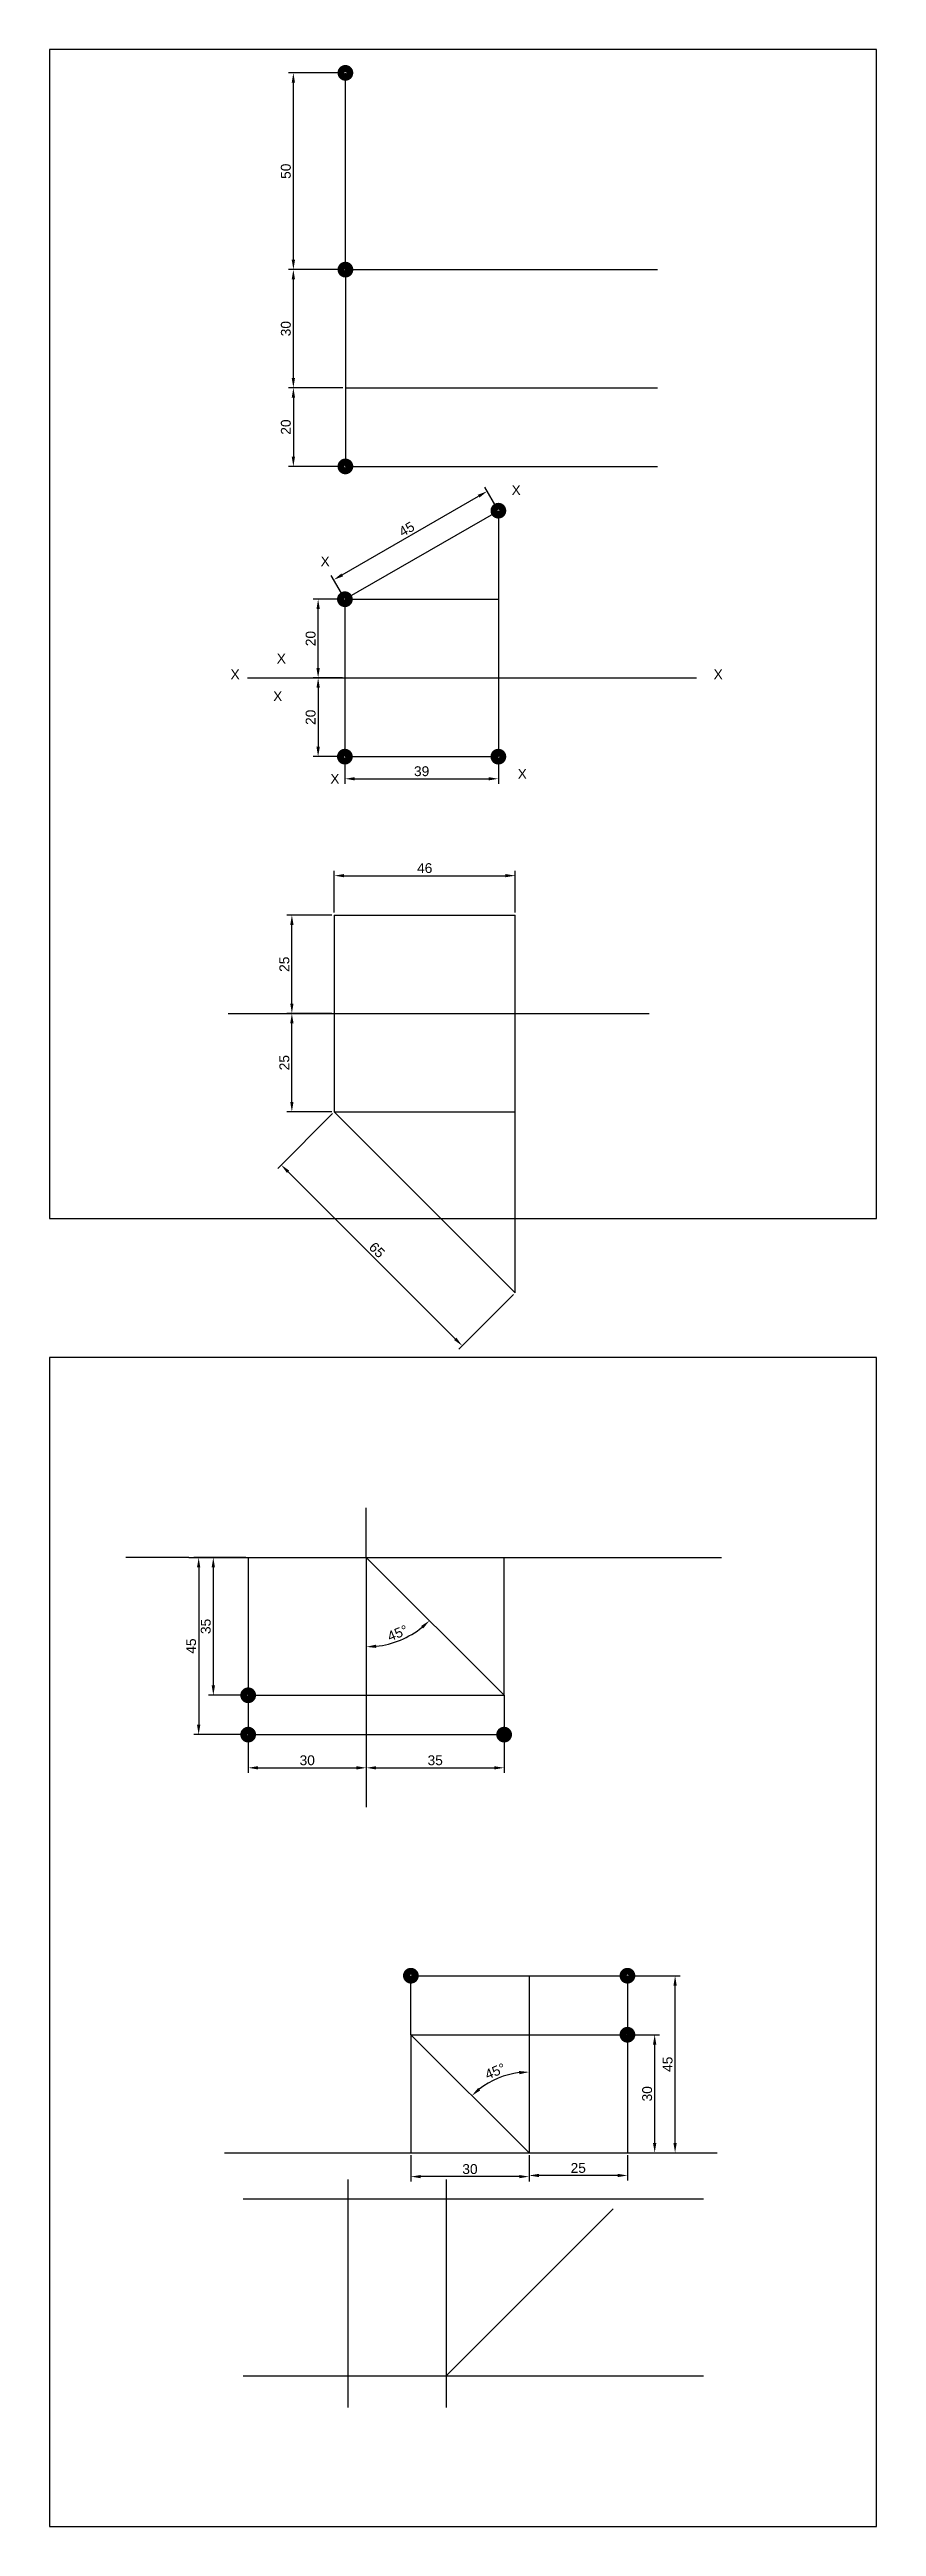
# Model space of a CAD drawing. Header units: millimetres. Extents: x 0 to 2671, y -1 to 896.
# Drawn here: x 698 to 908, y -1 to 629 of the extents above; entities that cross this region are included whole.
import ezdxf

# ---------------------------------------------------------------- set-up
doc = ezdxf.new("R2010")
doc.units = ezdxf.units.MM
doc.styles.get("Standard").update_dxf_attribs({"font": 'arial.ttf'})
doc.dimstyles.new('ISO-25', dxfattribs={"dimtxt": 2.5, "dimasz": 2.5, "dimexe": 1.25, "dimexo": 0.625, "dimtad": 1, "dimdec": 0, "dimtxsty": 'Standard', "dimcen": 2.5, "dimadec": 0, "dimazin": 0, "dimtfac": 1, "dimtdec": 0, "dimtmove": 0, "dimatfit": 3, "dimfxl": 1, "dimarcsym": 0})

msp = doc.modelspace()

# ---------------------------------------------------------------- texts
at = {"char_height": 2.5, "attachment_point": 1}
for insert in [(815.54, 517.89), (767.03, 499.78), (755.9, 475.09), (744.16, 471.08), (866.84, 471.08), (754.98, 465.53), (769.5, 444.54), (817.09, 445.79)]:
    msp.add_mtext_dynamic_manual_height_columns('X', width=7.1072, gutter_width=12.5, heights=[0], dxfattribs=dict(at, insert=insert))

# ---------------------------------------------------------------- blocks, each defined once
blk = doc.blocks.new('*D48')
at = {"color": 0, "lineweight": -2, "transparency": 16777216}
blk.add_arc((778.64, 245.42), 22.69, 276.31621, 308.68379, dxfattribs=at)
at = {"color": 0, "transparency": 16777216}
for points in [[(792.55, 228.02), (793.1, 227.4), (794.69, 229.38)], [(781.16, 222.45), (781.11, 223.28), (778.64, 222.73)]]:
    blk.add_solid(points, dxfattribs=at)
at = {"layer": 'Defpoints', "color": 0, "transparency": 16777216}
for p in [(778.64, 245.42), (778.64, 245.42), (784.51, 223.5), (813.64, 210.42), (778.64, 181.97)]:
    blk.add_point(p, dxfattribs=at)
at = {"color": 0, "transparency": 16777216, "insert": (786.6, 226.21), "char_height": 2.5, "attachment_point": 5, "rotation": 22.5}
blk.add_mtext('45°', dxfattribs=at)
blk = doc.blocks.new('*D49')
at = {"color": 0, "lineweight": -2, "transparency": 16777216}
for p, q in [((748.02, 245.42), (738.54, 245.42)), ((739.79, 242.92), (739.79, 212.92)), ((748.02, 210.42), (738.54, 210.42))]:
    blk.add_line(p, q, dxfattribs=at)
at = {"color": 0, "transparency": 16777216}
for points in [[(739.37, 242.92), (740.21, 242.92), (739.79, 245.42)], [(739.37, 212.92), (740.21, 212.92), (739.79, 210.42)]]:
    blk.add_solid(points, dxfattribs=at)
at = {"layer": 'Defpoints', "color": 0, "transparency": 16777216}
for p in [(748.64, 245.42), (739.79, 210.42), (748.64, 210.42)]:
    blk.add_point(p, dxfattribs=at)
at = {"color": 0, "transparency": 16777216, "insert": (737.89, 227.92), "char_height": 2.5, "attachment_point": 5, "rotation": 90}
blk.add_mtext('35', dxfattribs=at)
blk = doc.blocks.new('*D50')
at = {"color": 0, "lineweight": -2, "transparency": 16777216}
for p, q in [((748.02, 245.42), (734.82, 245.42)), ((736.07, 242.92), (736.07, 202.92)), ((748.02, 200.42), (734.82, 200.42))]:
    blk.add_line(p, q, dxfattribs=at)
at = {"color": 0, "transparency": 16777216}
for points in [[(735.65, 242.92), (736.48, 242.92), (736.07, 245.42)], [(735.65, 202.92), (736.48, 202.92), (736.07, 200.42)]]:
    blk.add_solid(points, dxfattribs=at)
at = {"layer": 'Defpoints', "color": 0, "transparency": 16777216}
for p in [(748.64, 245.42), (736.07, 200.42), (748.64, 200.42)]:
    blk.add_point(p, dxfattribs=at)
at = {"color": 0, "transparency": 16777216, "insert": (734.17, 222.92), "char_height": 2.5, "attachment_point": 5, "rotation": 90}
blk.add_mtext('45', dxfattribs=at)
blk = doc.blocks.new('*D51')
at = {"color": 0, "lineweight": -2, "transparency": 16777216}
for p, q in [((748.64, 209.79), (748.64, 190.74)), ((778.64, 209.79), (778.64, 190.74)), ((751.14, 191.99), (776.14, 191.99))]:
    blk.add_line(p, q, dxfattribs=at)
at = {"color": 0, "transparency": 16777216}
for points in [[(751.14, 192.4), (751.14, 191.57), (748.64, 191.99)], [(776.14, 192.4), (776.14, 191.57), (778.64, 191.99)]]:
    blk.add_solid(points, dxfattribs=at)
at = {"layer": 'Defpoints', "color": 0, "transparency": 16777216}
for p in [(748.64, 210.42), (778.64, 210.42), (778.64, 191.99)]:
    blk.add_point(p, dxfattribs=at)
at = {"color": 0, "transparency": 16777216, "insert": (763.64, 193.89), "char_height": 2.5, "attachment_point": 5}
blk.add_mtext('30', dxfattribs=at)
blk = doc.blocks.new('*D52')
at = {"color": 0, "lineweight": -2, "transparency": 16777216}
for p, q in [((778.64, 209.79), (778.64, 190.74)), ((813.64, 209.79), (813.64, 190.74)), ((781.14, 191.99), (811.14, 191.99))]:
    blk.add_line(p, q, dxfattribs=at)
at = {"color": 0, "transparency": 16777216}
for points in [[(781.14, 192.4), (781.14, 191.57), (778.64, 191.99)], [(811.14, 192.4), (811.14, 191.57), (813.64, 191.99)]]:
    blk.add_solid(points, dxfattribs=at)
at = {"layer": 'Defpoints', "color": 0, "transparency": 16777216}
for p in [(778.64, 210.42), (813.64, 210.42), (813.64, 191.99)]:
    blk.add_point(p, dxfattribs=at)
at = {"color": 0, "transparency": 16777216, "insert": (796.14, 193.89), "char_height": 2.5, "attachment_point": 5}
blk.add_mtext('35', dxfattribs=at)
blk = doc.blocks.new('*D53')
at = {"color": 0, "lineweight": -2, "transparency": 16777216}
for p, q in [((845.59, 124.16), (853.13, 124.16)), ((851.88, 96.66), (851.88, 121.66)), ((845.59, 94.16), (853.13, 94.16))]:
    blk.add_line(p, q, dxfattribs=at)
at = {"color": 0, "transparency": 16777216}
for points in [[(851.46, 121.66), (852.3, 121.66), (851.88, 124.16)], [(851.46, 96.66), (852.3, 96.66), (851.88, 94.16)]]:
    blk.add_solid(points, dxfattribs=at)
at = {"layer": 'Defpoints', "color": 0, "transparency": 16777216}
for p in [(844.97, 124.16), (851.88, 124.16), (844.97, 94.16)]:
    blk.add_point(p, dxfattribs=at)
at = {"color": 0, "transparency": 16777216, "insert": (849.98, 109.16), "char_height": 2.5, "attachment_point": 5, "rotation": 90}
blk.add_mtext('30', dxfattribs=at)
blk = doc.blocks.new('*D54')
at = {"color": 0, "lineweight": -2, "transparency": 16777216}
for p, q in [((845.59, 139.16), (858.32, 139.16)), ((857.07, 96.66), (857.07, 136.66)), ((845.59, 94.16), (858.32, 94.16))]:
    blk.add_line(p, q, dxfattribs=at)
at = {"color": 0, "transparency": 16777216}
for points in [[(856.65, 136.66), (857.48, 136.66), (857.07, 139.16)], [(856.65, 96.66), (857.48, 96.66), (857.07, 94.16)]]:
    blk.add_solid(points, dxfattribs=at)
at = {"layer": 'Defpoints', "color": 0, "transparency": 16777216}
for p in [(844.97, 139.16), (857.07, 139.16), (844.97, 94.16)]:
    blk.add_point(p, dxfattribs=at)
at = {"color": 0, "transparency": 16777216, "insert": (855.17, 116.66), "char_height": 2.5, "attachment_point": 5, "rotation": 90}
blk.add_mtext('45', dxfattribs=at)
blk = doc.blocks.new('*D55')
at = {"color": 0, "lineweight": -2, "transparency": 16777216}
for p, q in [((819.97, 93.53), (819.97, 87.15)), ((842.47, 88.4), (822.47, 88.4)), ((844.97, 93.53), (844.97, 87.15))]:
    blk.add_line(p, q, dxfattribs=at)
at = {"color": 0, "transparency": 16777216}
for points in [[(822.47, 88.82), (822.47, 87.99), (819.97, 88.4)], [(842.47, 88.82), (842.47, 87.99), (844.97, 88.4)]]:
    blk.add_solid(points, dxfattribs=at)
at = {"layer": 'Defpoints', "color": 0, "transparency": 16777216}
for p in [(819.97, 94.16), (819.97, 88.4), (844.97, 94.16)]:
    blk.add_point(p, dxfattribs=at)
at = {"color": 0, "transparency": 16777216, "insert": (832.47, 90.3), "char_height": 2.5, "attachment_point": 5}
blk.add_mtext('25', dxfattribs=at)
blk = doc.blocks.new('*D56')
at = {"color": 0, "lineweight": -2, "transparency": 16777216}
for p, q in [((789.97, 93.53), (789.97, 86.86)), ((817.47, 88.11), (792.47, 88.11)), ((819.97, 93.53), (819.97, 86.86))]:
    blk.add_line(p, q, dxfattribs=at)
at = {"color": 0, "transparency": 16777216}
for points in [[(792.47, 88.53), (792.47, 87.7), (789.97, 88.11)], [(817.47, 88.53), (817.47, 87.7), (819.97, 88.11)]]:
    blk.add_solid(points, dxfattribs=at)
at = {"layer": 'Defpoints', "color": 0, "transparency": 16777216}
for p in [(789.97, 94.16), (789.97, 88.11), (819.97, 94.16)]:
    blk.add_point(p, dxfattribs=at)
at = {"color": 0, "transparency": 16777216, "insert": (804.97, 90.02), "char_height": 2.5, "attachment_point": 5}
blk.add_mtext('30', dxfattribs=at)
blk = doc.blocks.new('*D57')
at = {"color": 0, "lineweight": -2, "transparency": 16777216}
blk.add_arc((819.97, 94.16), 20.53, 96.98094, 128.01906, dxfattribs=at)
at = {"color": 0, "transparency": 16777216}
for points in [[(817.44, 114.95), (817.5, 114.12), (819.97, 114.69)], [(807.6, 110.02), (807.04, 110.65), (805.45, 108.68)]]:
    blk.add_solid(points, dxfattribs=at)
at = {"layer": 'Defpoints', "color": 0, "transparency": 16777216}
for p in [(819.97, 139.16), (789.97, 124.16), (814.65, 113.99), (819.97, 94.16), (819.97, 94.16)]:
    blk.add_point(p, dxfattribs=at)
at = {"color": 0, "transparency": 16777216, "insert": (811.38, 114.88), "char_height": 2.5, "attachment_point": 5, "rotation": 22.5}
blk.add_mtext('45°', dxfattribs=at)
blk = doc.blocks.new('*D74')
at = {"color": 0, "lineweight": -2, "transparency": 16777216}
for p, q in [((772.71, 572.67), (758.87, 572.67)), ((760.12, 545.17), (760.12, 570.17)), ((772.71, 542.67), (758.87, 542.67))]:
    blk.add_line(p, q, dxfattribs=at)
at = {"color": 0, "transparency": 16777216}
for points in [[(759.7, 570.17), (760.54, 570.17), (760.12, 572.67)], [(759.7, 545.17), (760.54, 545.17), (760.12, 542.67)]]:
    blk.add_solid(points, dxfattribs=at)
at = {"layer": 'Defpoints', "color": 0, "transparency": 16777216}
for p in [(760.12, 572.67), (773.34, 572.67), (773.34, 542.67)]:
    blk.add_point(p, dxfattribs=at)
at = {"color": 0, "transparency": 16777216, "insert": (758.22, 557.67), "char_height": 2.5, "attachment_point": 5, "rotation": 90}
blk.add_mtext('30', dxfattribs=at)
blk = doc.blocks.new('*D75')
at = {"color": 0, "lineweight": -2, "transparency": 16777216}
for p, q in [((772.71, 622.67), (758.87, 622.67)), ((760.12, 575.17), (760.12, 620.17)), ((772.71, 572.67), (758.87, 572.67))]:
    blk.add_line(p, q, dxfattribs=at)
at = {"color": 0, "transparency": 16777216}
for points in [[(759.7, 620.17), (760.54, 620.17), (760.12, 622.67)], [(759.7, 575.17), (760.54, 575.17), (760.12, 572.67)]]:
    blk.add_solid(points, dxfattribs=at)
at = {"layer": 'Defpoints', "color": 0, "transparency": 16777216}
for p in [(760.12, 622.67), (773.34, 622.67), (773.34, 572.67)]:
    blk.add_point(p, dxfattribs=at)
at = {"color": 0, "transparency": 16777216, "insert": (758.22, 597.67), "char_height": 2.5, "attachment_point": 5, "rotation": 90}
blk.add_mtext('50', dxfattribs=at)
blk = doc.blocks.new('*D76')
at = {"color": 0, "lineweight": -2, "transparency": 16777216}
for p, q in [((772.71, 542.67), (758.87, 542.67)), ((760.12, 540.17), (760.12, 525.17)), ((772.71, 522.67), (758.87, 522.67))]:
    blk.add_line(p, q, dxfattribs=at)
at = {"color": 0, "transparency": 16777216}
for points in [[(759.7, 540.17), (760.54, 540.17), (760.12, 542.67)], [(759.7, 525.17), (760.54, 525.17), (760.12, 522.67)]]:
    blk.add_solid(points, dxfattribs=at)
at = {"layer": 'Defpoints', "color": 0, "transparency": 16777216}
for p in [(773.34, 542.67), (760.12, 522.67), (773.34, 522.67)]:
    blk.add_point(p, dxfattribs=at)
at = {"color": 0, "transparency": 16777216, "insert": (758.22, 532.67), "char_height": 2.5, "attachment_point": 5, "rotation": 90}
blk.add_mtext('20', dxfattribs=at)
blk = doc.blocks.new('*D78')
at = {"color": 0, "lineweight": -2, "transparency": 16777216}
for p, q in [((772.58, 488.92), (765.16, 488.92)), ((766.41, 471.42), (766.41, 486.42)), ((772.58, 468.92), (765.16, 468.92))]:
    blk.add_line(p, q, dxfattribs=at)
at = {"color": 0, "transparency": 16777216}
for points in [[(765.99, 486.42), (766.83, 486.42), (766.41, 488.92)], [(765.99, 471.42), (766.83, 471.42), (766.41, 468.92)]]:
    blk.add_solid(points, dxfattribs=at)
at = {"layer": 'Defpoints', "color": 0, "transparency": 16777216}
for p in [(766.41, 488.92), (773.21, 488.92), (773.21, 468.92)]:
    blk.add_point(p, dxfattribs=at)
at = {"color": 0, "transparency": 16777216, "insert": (764.51, 478.92), "char_height": 2.5, "attachment_point": 5, "rotation": 90}
blk.add_mtext('20', dxfattribs=at)
blk = doc.blocks.new('*D79')
at = {"color": 0, "lineweight": -2, "transparency": 16777216}
for p, q in [((772.58, 468.92), (765.16, 468.92)), ((766.41, 466.42), (766.41, 451.42)), ((772.58, 448.92), (765.16, 448.92))]:
    blk.add_line(p, q, dxfattribs=at)
at = {"color": 0, "transparency": 16777216}
for points in [[(765.99, 466.42), (766.83, 466.42), (766.41, 468.92)], [(765.99, 451.42), (766.83, 451.42), (766.41, 448.92)]]:
    blk.add_solid(points, dxfattribs=at)
at = {"layer": 'Defpoints', "color": 0, "transparency": 16777216}
for p in [(773.21, 468.92), (766.41, 448.92), (773.21, 448.92)]:
    blk.add_point(p, dxfattribs=at)
at = {"color": 0, "transparency": 16777216, "insert": (764.51, 458.92), "char_height": 2.5, "attachment_point": 5, "rotation": 90}
blk.add_mtext('20', dxfattribs=at)
blk = doc.blocks.new('*D80')
at = {"color": 0, "lineweight": -2, "transparency": 16777216}
for p, q in [((811.87, 511.96), (808.71, 517.43)), ((772.53, 495.1), (807.17, 515.1)), ((772.9, 489.46), (769.74, 494.93))]:
    blk.add_line(p, q, dxfattribs=at)
at = {"color": 0, "transparency": 16777216}
for points in [[(806.96, 515.46), (807.38, 514.74), (809.33, 516.35)], [(772.32, 495.46), (772.74, 494.74), (770.36, 493.85)]]:
    blk.add_solid(points, dxfattribs=at)
at = {"layer": 'Defpoints', "color": 0, "transparency": 16777216}
for p in [(809.33, 516.35), (812.18, 511.42), (773.21, 488.92)]:
    blk.add_point(p, dxfattribs=at)
at = {"color": 0, "transparency": 16777216, "insert": (788.9, 506.74), "char_height": 2.5, "attachment_point": 5, "rotation": 30}
blk.add_mtext('45', dxfattribs=at)
blk = doc.blocks.new('*D81')
at = {"color": 0, "lineweight": -2, "transparency": 16777216}
for p, q in [((773.21, 448.3), (773.21, 442.05)), ((812.18, 448.3), (812.18, 442.05)), ((775.71, 443.3), (809.68, 443.3))]:
    blk.add_line(p, q, dxfattribs=at)
at = {"color": 0, "transparency": 16777216}
for points in [[(775.71, 443.72), (775.71, 442.89), (773.21, 443.3)], [(809.68, 443.72), (809.68, 442.89), (812.18, 443.3)]]:
    blk.add_solid(points, dxfattribs=at)
at = {"layer": 'Defpoints', "color": 0, "transparency": 16777216}
for p in [(773.21, 448.92), (812.18, 448.92), (812.18, 443.3)]:
    blk.add_point(p, dxfattribs=at)
at = {"color": 0, "transparency": 16777216, "insert": (792.69, 445.21), "char_height": 2.5, "attachment_point": 5}
blk.add_mtext('39', dxfattribs=at)
blk = doc.blocks.new('*D82')
at = {"color": 0, "lineweight": -2, "transparency": 16777216}
for p, q in [((769.88, 383.67), (758.49, 383.67)), ((759.74, 361.17), (759.74, 381.17)), ((769.88, 358.67), (758.49, 358.67))]:
    blk.add_line(p, q, dxfattribs=at)
at = {"color": 0, "transparency": 16777216}
for points in [[(759.33, 381.17), (760.16, 381.17), (759.74, 383.67)], [(759.33, 361.17), (760.16, 361.17), (759.74, 358.67)]]:
    blk.add_solid(points, dxfattribs=at)
at = {"layer": 'Defpoints', "color": 0, "transparency": 16777216}
for p in [(759.74, 383.67), (770.5, 383.67), (770.5, 358.67)]:
    blk.add_point(p, dxfattribs=at)
at = {"color": 0, "transparency": 16777216, "insert": (757.84, 371.17), "char_height": 2.5, "attachment_point": 5, "rotation": 90}
blk.add_mtext('25', dxfattribs=at)
blk = doc.blocks.new('*D83')
at = {"color": 0, "lineweight": -2, "transparency": 16777216}
for p, q in [((769.88, 408.67), (758.49, 408.67)), ((759.74, 386.17), (759.74, 406.17)), ((769.88, 383.67), (758.49, 383.67))]:
    blk.add_line(p, q, dxfattribs=at)
at = {"color": 0, "transparency": 16777216}
for points in [[(759.33, 406.17), (760.16, 406.17), (759.74, 408.67)], [(759.33, 386.17), (760.16, 386.17), (759.74, 383.67)]]:
    blk.add_solid(points, dxfattribs=at)
at = {"layer": 'Defpoints', "color": 0, "transparency": 16777216}
for p in [(759.74, 408.67), (770.5, 408.67), (770.5, 383.67)]:
    blk.add_point(p, dxfattribs=at)
at = {"color": 0, "transparency": 16777216, "insert": (757.84, 396.17), "char_height": 2.5, "attachment_point": 5, "rotation": 90}
blk.add_mtext('25', dxfattribs=at)
blk = doc.blocks.new('*D84')
at = {"color": 0, "lineweight": -2, "transparency": 16777216}
for p, q in [((770.06, 358.22), (756.15, 344.31)), ((758.8, 343.42), (801.22, 301)), ((816.02, 312.26), (802.11, 298.35))]:
    blk.add_line(p, q, dxfattribs=at)
at = {"color": 0, "transparency": 16777216}
for points in [[(759.09, 343.72), (758.5, 343.13), (757.03, 345.19)], [(801.52, 301.29), (800.93, 300.7), (802.99, 299.23)]]:
    blk.add_solid(points, dxfattribs=at)
at = {"layer": 'Defpoints', "color": 0, "transparency": 16777216}
for p in [(770.5, 358.67), (816.46, 312.7), (802.99, 299.23)]:
    blk.add_point(p, dxfattribs=at)
at = {"color": 0, "transparency": 16777216, "insert": (781.35, 323.56), "char_height": 2.5, "attachment_point": 5, "rotation": 315}
blk.add_mtext('65', dxfattribs=at)
blk = doc.blocks.new('*D85')
at = {"color": 0, "lineweight": -2, "transparency": 16777216}
for p, q in [((770.5, 409.29), (770.5, 419.93)), ((773, 418.68), (813.96, 418.68)), ((816.46, 409.29), (816.46, 419.93))]:
    blk.add_line(p, q, dxfattribs=at)
at = {"color": 0, "transparency": 16777216}
for points in [[(773, 419.1), (773, 418.27), (770.5, 418.68)], [(813.96, 419.1), (813.96, 418.27), (816.46, 418.68)]]:
    blk.add_solid(points, dxfattribs=at)
at = {"layer": 'Defpoints', "color": 0, "transparency": 16777216}
for p in [(816.46, 418.68), (770.5, 408.67), (816.46, 408.67)]:
    blk.add_point(p, dxfattribs=at)
at = {"color": 0, "transparency": 16777216, "insert": (793.48, 420.58), "char_height": 2.5, "attachment_point": 5}
blk.add_mtext('46', dxfattribs=at)

# ---------------------------------------------------------------- dimensions: what is measured, and where the dimension line sits
for base, p1, p2, picture, middle in [((760.12, 622.67), (773.34, 572.67), (773.34, 622.67), '*D75', (758.22, 597.67)), ((760.12, 572.67), (773.34, 542.67), (773.34, 572.67), '*D74', (758.22, 557.67)), ((760.12, 522.67), (773.34, 542.67), (773.34, 522.67), '*D76', (758.22, 532.67)), ((766.41, 488.92), (773.21, 468.92), (773.21, 488.92), '*D78', (764.51, 478.92)), ((766.41, 448.92), (773.21, 468.92), (773.21, 448.92), '*D79', (764.51, 458.92)), ((759.74, 408.67), (770.5, 383.67), (770.5, 408.67), '*D83', (757.84, 396.17)), ((759.74, 383.67), (770.5, 358.67), (770.5, 383.67), '*D82', (757.84, 371.17)), ((736.07, 200.42), (748.64, 245.42), (748.64, 200.42), '*D50', (734.17, 222.92)), ((739.79, 210.42), (748.64, 245.42), (748.64, 210.42), '*D49', (737.89, 227.92)), ((857.07, 139.16), (844.97, 94.16), (844.97, 139.16), '*D54', (855.17, 116.66)), ((851.88, 124.16), (844.97, 94.16), (844.97, 124.16), '*D53', (849.98, 109.16))]:
    dim = msp.add_linear_dim(base=base, p1=p1, p2=p2, angle=90, dimstyle='ISO-25')
    dim.commit()
    dim.dimension.update_dxf_attribs({"geometry": picture, "text_midpoint": middle})
for p1, p2, distance, picture, middle in [((773.21, 488.92), (812.18, 511.42), 5.69, '*D80', (788.9, 506.74)), ((770.5, 408.67), (816.46, 408.67), 10.02, '*D85', (793.48, 420.58)), ((770.5, 358.67), (816.46, 312.7), -19.05, '*D84', (781.35, 323.56))]:
    dim = msp.add_aligned_dim(p1=p1, p2=p2, distance=distance, dimstyle='ISO-25')
    dim.commit()
    dim.dimension.update_dxf_attribs({"geometry": picture, "text_midpoint": middle})
for base, p1, p2, picture, middle in [((812.18, 443.3), (773.21, 448.92), (812.18, 448.92), '*D81', (792.69, 445.21)), ((778.64, 191.99), (748.64, 210.42), (778.64, 210.42), '*D51', (763.64, 193.89)), ((813.64, 191.99), (778.64, 210.42), (813.64, 210.42), '*D52', (796.14, 193.89)), ((789.97, 88.11), (819.97, 94.16), (789.97, 94.16), '*D56', (804.97, 90.02)), ((819.97, 88.4), (844.97, 94.16), (819.97, 94.16), '*D55', (832.47, 90.3))]:
    dim = msp.add_linear_dim(base=base, p1=p1, p2=p2, dimstyle='ISO-25')
    dim.commit()
    dim.dimension.update_dxf_attribs({"geometry": picture, "text_midpoint": middle})
for base, line1, line2, picture, middle in [((784.51, 223.5), ((778.64, 245.42), (778.64, 181.97)), ((778.64, 245.42), (813.64, 210.42)), '*D48', (786.6, 226.21)), ((814.65, 113.99), ((819.97, 139.16), (819.97, 94.16)), ((819.97, 94.16), (789.97, 124.16)), '*D57', (811.38, 114.88))]:
    dim = msp.add_angular_dim_2l(base=base, line1=line1, line2=line2, dimstyle='ISO-25')
    dim.commit()
    dim.dimension.update_dxf_attribs({"geometry": picture, "text_midpoint": middle})

# ---------------------------------------------------------------- linework, layer by layer
at = {"lineweight": 30}
for p, q in [((773.34, 572.67), (773.34, 622.67)), ((773.21, 488.92), (812.18, 511.42)), ((770.5, 358.67), (816.46, 312.7))]:
    msp.add_line(p, q, dxfattribs=at)
for p, q in [((773.34, 573.8), (773.34, 522.67)), ((773.34, 572.67), (852.62, 572.67)), ((773.34, 542.67), (852.62, 542.67)), ((773.34, 522.67), (852.62, 522.67)), ((812.18, 511.42), (812.18, 448.92)), ((773.21, 488.92), (812.18, 488.92)), ((773.21, 488.92), (773.21, 448.92)), ((748.49, 468.92), (862.51, 468.92)), ((773.21, 448.92), (812.18, 448.92)), ((770.5, 408.67), (816.46, 408.67)), ((770.5, 408.67), (770.5, 358.67)), ((816.46, 312.7), (816.46, 408.67)), ((743.53, 383.67), (850.48, 383.67)), ((770.5, 358.67), (816.46, 358.67)), ((778.64, 245.42), (778.64, 258.05)), ((733.56, 245.42), (717.56, 245.42)), ((733.56, 245.42), (868.84, 245.42)), ((748.64, 245.42), (748.64, 200.42)), ((778.64, 245.42), (778.64, 181.97)), ((778.64, 245.42), (813.64, 210.42)), ((813.64, 210.42), (813.64, 245.42)), ((748.64, 210.42), (813.64, 210.42)), ((813.64, 210.42), (813.64, 200.42)), ((748.64, 200.42), (813.64, 200.42)), ((789.97, 139.16), (844.97, 139.16)), ((789.97, 124.16), (789.97, 139.16)), ((819.97, 139.16), (819.97, 94.16)), ((844.97, 139.16), (844.97, 94.16)), ((789.97, 124.16), (844.97, 124.16)), ((819.97, 94.16), (789.97, 124.16)), ((789.97, 124.16), (789.97, 94.16)), ((742.67, 94.16), (867.73, 94.16)), ((747.4, 82.51), (864.29, 82.51)), ((773.95, 87.38), (773.95, 29.44)), ((798.95, 87.38), (798.95, 29.44)), ((798.95, 37.51), (841.38, 79.94)), ((747.4, 37.51), (864.29, 37.51))]:
    msp.add_line(p, q)
for points in [[(698.2, 331.6), (908.2, 331.6), (908.2, 628.6), (698.2, 628.6)], [(698.2, -0.78), (908.2, -0.78), (908.2, 296.22), (698.2, 296.22)]]:
    msp.add_lwpolyline(points, close=True)
at = {"const_width": 1.75}
for points in [[(772.21, 622.67, 1), (774.46, 622.67, 1)], [(772.21, 572.67, 1), (774.46, 572.67, 1)], [(772.21, 522.67, 1), (774.46, 522.67, 1)], [(811.06, 511.42, 1), (813.31, 511.42, 1)], [(772.08, 488.92, 1), (774.33, 488.92, 1)], [(772.08, 448.92, 1), (774.33, 448.92, 1)], [(811.06, 448.92, 1), (813.31, 448.92, 1)], [(747.52, 210.42, 1), (749.77, 210.42, 1)], [(747.52, 200.42, 1), (749.77, 200.42, 1)], [(812.52, 200.42, 1), (814.77, 200.42, 1)], [(788.84, 139.16, 1), (791.09, 139.16, 1)], [(843.84, 139.16, 1), (846.09, 139.16, 1)], [(843.84, 124.16, 1), (846.09, 124.16, 1)]]:
    msp.add_lwpolyline(points, format="xyb", close=True, dxfattribs=at)

msp.set_redraw_order([(e.dxf.handle, doc.entitydb.next_handle()) for e in msp.query("TEXT MTEXT ATTDEF DIMENSION ARC_DIMENSION")])  # texts and dimensions are drawn at this point

doc.saveas('drawing.dxf')
